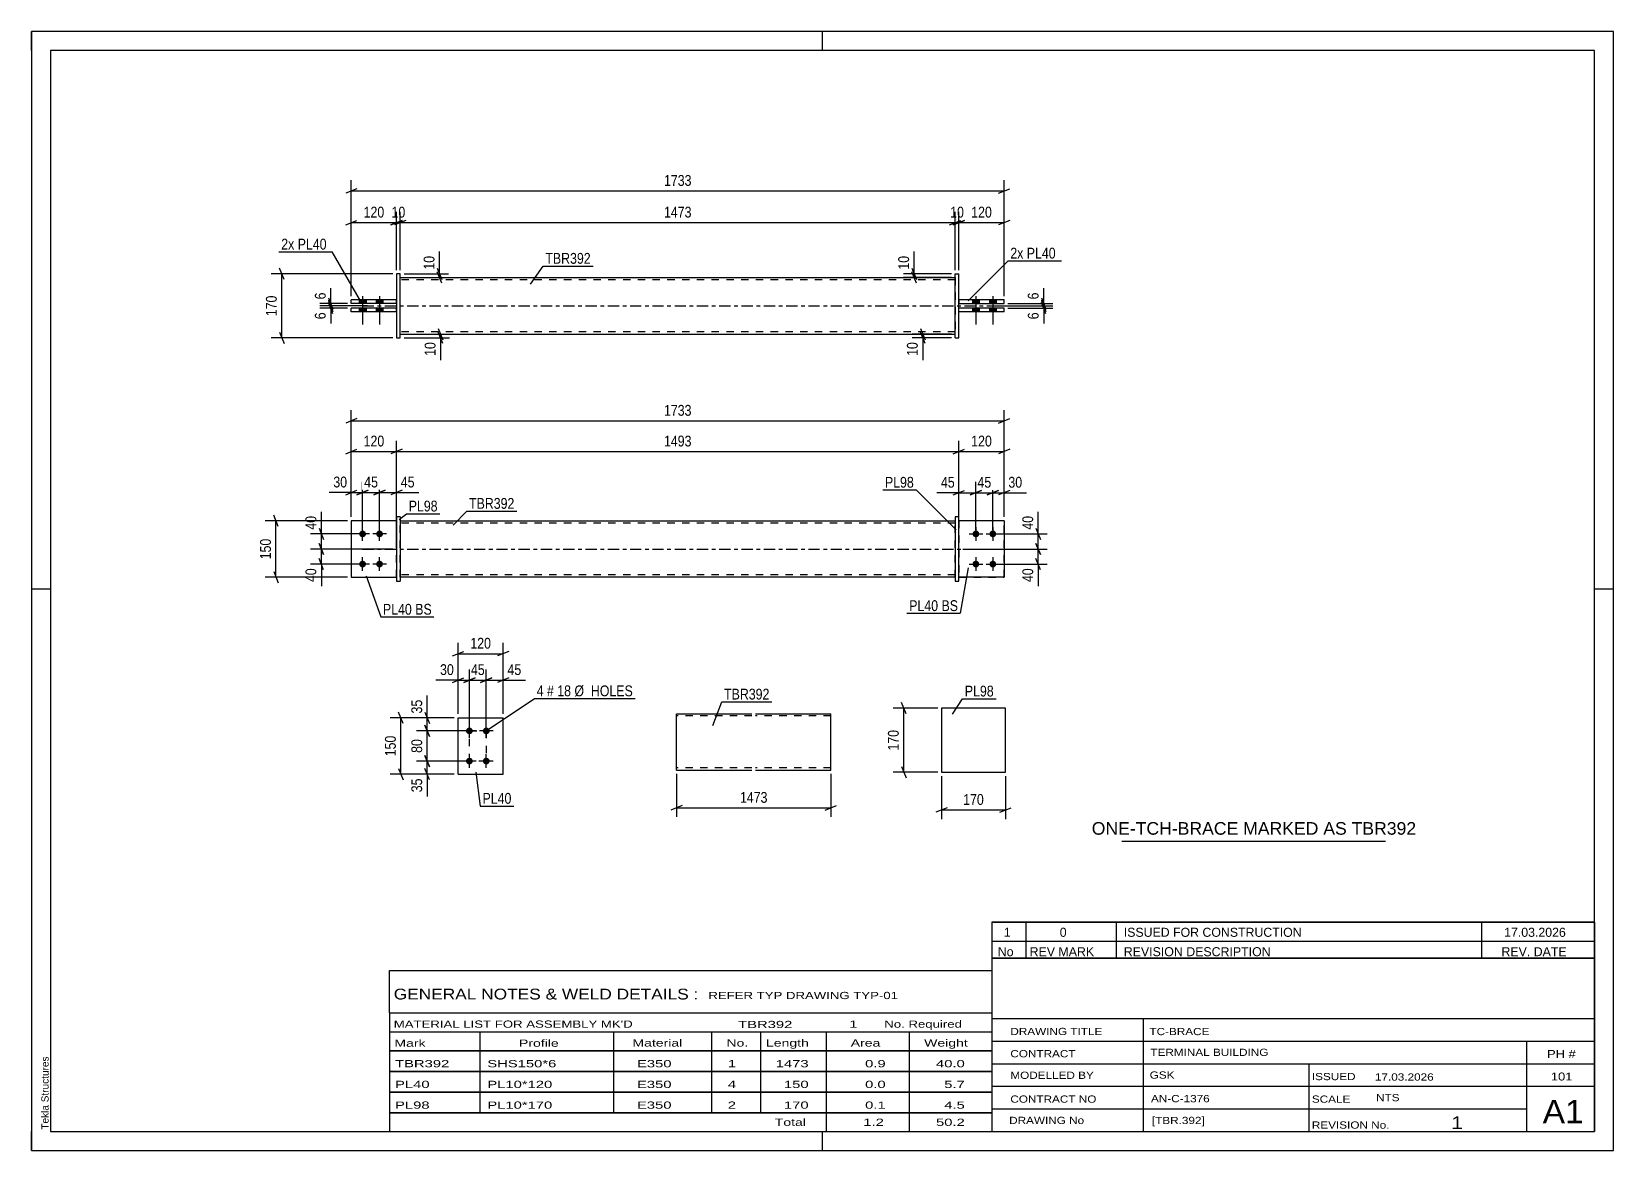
# Paper-space layout 'Layout1' of a CAD drawing. Header units: millimetres. Extents: x 0 to 420, y 0 to 297.
# The model-space entities are those that its viewports show. They can reach past a viewport. Long polylines and large blocks are cut down to what shows.
import ezdxf

# ---------------------------------------------------------------- set-up
doc = ezdxf.new("R2010")
doc.units = ezdxf.units.MM
doc.linetypes.add('DXK_LINE_DOT2', pattern=[3.9198, 1.9599, -1.9599])
doc.linetypes.add('DXK_LINE_DOT3', pattern=[5.9187, 2.979, -0.9799, 0.9799, -0.9799])
doc.layers.add('Viewport layer', color=7, linetype='Continuous', plot=False)
doc.styles.add('Arial', font='ARIAL.TTF', dxfattribs={"height": 0.2})
doc.styles.add('Arial Narrow', font='ARIALN.TTF', dxfattribs={"height": 0.2})

# ---------------------------------------------------------------- blocks, each defined once
blk = doc.blocks.new('Unknown-580569518-1163')
at = {"color": 5, "linetype": 'Continuous'}
for p, q in [((420, 297), (0, 297)), ((0, 297), (0, 0)), ((0, 292), (0, 297)), ((210, 292), (210, 297)), ((420, 0), (420, 297)), ((415, 292), (5, 292)), ((5, 292), (5, 5)), ((415, 5), (415, 292)), ((5, 149), (0, 149)), ((420, 149), (415, 149)), ((0, 0), (0, 5)), ((5, 5), (415, 5)), ((210, 0), (210, 5)), ((0, 0), (420, 0))]:
    blk.add_line(p, q, dxfattribs=at)
at = {"color": 174, "linetype": 'Continuous', "style": 'Arial'}
blk.add_text('Tekla Structures', height=1.9102, rotation=90, dxfattribs=at).set_placement((4.5, 5.5))
blk = doc.blocks.new('Part-580569518-1802 - 1792')
at = {"color": 7, "linetype": 'DXK_LINE_DOT2'}
for p, q in [((258.23, 167.15), (246.23, 167.15)), ((246.23, 167.15), (246.23, 152.15)), ((258.23, 152.15), (258.23, 167.15)), ((246.23, 152.15), (258.23, 152.15))]:
    blk.add_line(p, q, dxfattribs=at)
blk = doc.blocks.new('Part-580569518-1812 - 1792')
at = {"color": 2, "linetype": 'Continuous'}
for p, q in [((246.23, 168.15), (245.23, 168.15)), ((245.23, 168.15), (245.23, 151.15)), ((246.23, 151.15), (246.23, 168.15)), ((245.23, 151.15), (246.23, 151.15))]:
    blk.add_line(p, q, dxfattribs=at)
blk = doc.blocks.new('Bolt-580569518-1797 - 1792')
at = {"linetype": 'Continuous'}
for points in [[(87.89, 162.75, -1), (87.89, 164.55, -1)], [(92.39, 162.75, -1), (92.39, 164.55, -1)], [(87.89, 154.75, -1), (87.89, 156.55, -1)], [(92.39, 154.75, -1), (92.39, 156.55, -1)]]:
    blk.add_hatch(color=1, dxfattribs=at).paths.add_polyline_path(points)
at = {"color": 1, "linetype": 'Continuous'}
for p, q in [((87.89, 161.85), (87.89, 165.45)), ((92.39, 161.85), (92.39, 165.45)), ((89.69, 163.65), (86.09, 163.65)), ((94.19, 163.65), (90.59, 163.65)), ((89.69, 155.65), (86.09, 155.65)), ((87.89, 153.85), (87.89, 157.45)), ((94.19, 155.65), (90.59, 155.65)), ((92.39, 153.85), (92.39, 157.45))]:
    blk.add_line(p, q, dxfattribs=at)
blk = doc.blocks.new('Part-580569518-1807 - 1792')
at = {"color": 2, "linetype": 'Continuous'}
for p, q in [((258.23, 167.15), (246.23, 167.15)), ((258.23, 167.15), (258.23, 152.15)), ((258.23, 152.15), (246.23, 152.15))]:
    blk.add_line(p, q, dxfattribs=at)
at = {"color": 7, "linetype": 'DXK_LINE_DOT2'}
blk.add_line((246.23, 167.15), (246.23, 152.15), dxfattribs=at)
blk = doc.blocks.new('Part-580569518-1817 - 1792')
at = {"color": 7, "linetype": 'DXK_LINE_DOT2'}
for p, q in [((96.89, 167.15), (84.89, 167.15)), ((84.89, 167.15), (84.89, 152.15)), ((96.89, 152.15), (96.89, 167.15)), ((84.89, 152.15), (96.89, 152.15))]:
    blk.add_line(p, q, dxfattribs=at)
blk = doc.blocks.new('Part-580569518-1822 - 1792')
at = {"color": 2, "linetype": 'Continuous'}
for p, q in [((96.89, 167.15), (84.89, 167.15)), ((84.89, 167.15), (84.89, 152.15)), ((84.89, 152.15), (96.89, 152.15))]:
    blk.add_line(p, q, dxfattribs=at)
at = {"color": 7, "linetype": 'DXK_LINE_DOT2'}
blk.add_line((96.89, 152.15), (96.89, 167.15), dxfattribs=at)
blk = doc.blocks.new('Part-580569518-1827 - 1792')
at = {"color": 2, "linetype": 'Continuous'}
for p, q in [((97.89, 168.15), (96.89, 168.15)), ((96.89, 168.15), (96.89, 151.15)), ((97.89, 168.15), (97.89, 151.15)), ((96.89, 151.15), (97.89, 151.15))]:
    blk.add_line(p, q, dxfattribs=at)
blk = doc.blocks.new('Part-580569518-1832 - 1792')
at = {"color": 2, "linetype": 'Continuous'}
for p, q in [((97.89, 167.15), (245.23, 167.15)), ((245.23, 152.15), (97.89, 152.15))]:
    blk.add_line(p, q, dxfattribs=at)
at = {"color": 7, "linetype": 'DXK_LINE_DOT2'}
for p, q in [((97.89, 152.15), (97.89, 167.15)), ((245.23, 166.55), (97.89, 166.55)), ((245.23, 152.15), (245.23, 167.15)), ((245.23, 152.75), (97.89, 152.75))]:
    blk.add_line(p, q, dxfattribs=at)
at = {"color": 7, "linetype": 'DXK_LINE_DOT3'}
blk.add_line((87.89, 159.65), (255.23, 159.65), dxfattribs=at)
blk = doc.blocks.new('Bolt-580569518-1833 - 1792')
at = {"linetype": 'Continuous'}
for points in [[(250.73, 164.55, -1), (250.73, 162.75, -1)], [(255.23, 164.55, -1), (255.23, 162.75, -1)], [(250.73, 156.55, -1), (250.73, 154.75, -1)], [(255.23, 156.55, -1), (255.23, 154.75, -1)]]:
    blk.add_hatch(color=1, dxfattribs=at).paths.add_polyline_path(points)
at = {"color": 1, "linetype": 'Continuous'}
for p, q in [((250.73, 165.45), (250.73, 161.85)), ((255.23, 165.45), (255.23, 161.85)), ((248.93, 163.65), (252.53, 163.65)), ((253.43, 163.65), (257.03, 163.65)), ((248.93, 155.65), (252.53, 155.65)), ((250.73, 157.45), (250.73, 153.85)), ((253.43, 155.65), (257.03, 155.65)), ((255.23, 157.45), (255.23, 153.85))]:
    blk.add_line(p, q, dxfattribs=at)
blk = doc.blocks.new('Part-580569518-2102 - 2083')
at = {"color": 2, "linetype": 'Continuous'}
for p, q in [((97.89, 232.69), (96.89, 232.69)), ((96.89, 232.69), (96.89, 215.69)), ((97.89, 215.69), (97.89, 232.69)), ((96.89, 215.69), (97.89, 215.69))]:
    blk.add_line(p, q, dxfattribs=at)
blk = doc.blocks.new('Bolt-580569518-2095 - 2083')
at = {"linetype": 'Continuous'}
for points in [[(86.99, 224.79), (88.79, 224.79), (88.79, 225.79), (86.99, 225.79)], [(86.99, 224.79), (88.79, 224.79), (88.79, 225.79), (86.99, 225.79)], [(86.99, 222.59), (88.79, 222.59), (88.79, 223.59), (86.99, 223.59)], [(86.99, 222.59), (88.79, 222.59), (88.79, 223.59), (86.99, 223.59)], [(91.49, 224.79), (93.29, 224.79), (93.29, 225.79), (91.49, 225.79)], [(91.49, 224.79), (93.29, 224.79), (93.29, 225.79), (91.49, 225.79)], [(91.49, 222.59), (93.29, 222.59), (93.29, 223.59), (91.49, 223.59)], [(91.49, 222.59), (93.29, 222.59), (93.29, 223.59), (91.49, 223.59)]]:
    blk.add_hatch(color=1, dxfattribs=at).paths.add_polyline_path(points)
at = {"color": 1, "linetype": 'Continuous'}
for p, q in [((86.99, 225.79), (86.99, 224.79)), ((86.99, 225.79), (86.99, 224.79)), ((86.99, 223.59), (86.99, 222.59)), ((86.99, 223.59), (86.99, 222.59)), ((87.89, 226.79), (87.89, 219.29)), ((87.89, 226.79), (87.89, 219.29)), ((88.79, 225.79), (88.79, 224.79)), ((88.79, 225.79), (88.79, 224.79)), ((88.79, 223.59), (88.79, 222.59)), ((88.79, 223.59), (88.79, 222.59)), ((91.49, 225.79), (91.49, 224.79)), ((91.49, 225.79), (91.49, 224.79)), ((91.49, 223.59), (91.49, 222.59)), ((91.49, 223.59), (91.49, 222.59)), ((92.39, 226.79), (92.39, 219.29)), ((92.39, 226.79), (92.39, 219.29)), ((93.29, 225.79), (93.29, 224.79)), ((93.29, 225.79), (93.29, 224.79)), ((93.29, 223.59), (93.29, 222.59)), ((93.29, 223.59), (93.29, 222.59))]:
    blk.add_line(p, q, dxfattribs=at)
blk = doc.blocks.new('Bolt-580569518-2096 - 2083')
at = {"linetype": 'Continuous'}
for points in [[(251.63, 225.79), (249.83, 225.79), (249.83, 224.79), (251.63, 224.79)], [(251.63, 225.79), (249.83, 225.79), (249.83, 224.79), (251.63, 224.79)], [(251.63, 223.59), (249.83, 223.59), (249.83, 222.59), (251.63, 222.59)], [(251.63, 223.59), (249.83, 223.59), (249.83, 222.59), (251.63, 222.59)], [(256.13, 225.79), (254.33, 225.79), (254.33, 224.79), (256.13, 224.79)], [(256.13, 225.79), (254.33, 225.79), (254.33, 224.79), (256.13, 224.79)], [(256.13, 223.59), (254.33, 223.59), (254.33, 222.59), (256.13, 222.59)], [(256.13, 223.59), (254.33, 223.59), (254.33, 222.59), (256.13, 222.59)]]:
    blk.add_hatch(color=1, dxfattribs=at).paths.add_polyline_path(points)
at = {"color": 1, "linetype": 'Continuous'}
for p, q in [((249.83, 225.79), (249.83, 224.79)), ((249.83, 225.79), (249.83, 224.79)), ((249.83, 223.59), (249.83, 222.59)), ((249.83, 223.59), (249.83, 222.59)), ((250.73, 226.79), (250.73, 219.29)), ((250.73, 226.79), (250.73, 219.29)), ((251.63, 225.79), (251.63, 224.79)), ((251.63, 225.79), (251.63, 224.79)), ((251.63, 223.59), (251.63, 222.59)), ((251.63, 223.59), (251.63, 222.59)), ((254.33, 225.79), (254.33, 224.79)), ((254.33, 225.79), (254.33, 224.79)), ((254.33, 223.59), (254.33, 222.59)), ((254.33, 223.59), (254.33, 222.59)), ((255.23, 226.79), (255.23, 219.29)), ((255.23, 226.79), (255.23, 219.29)), ((256.13, 225.79), (256.13, 224.79)), ((256.13, 225.79), (256.13, 224.79)), ((256.13, 223.59), (256.13, 222.59)), ((256.13, 223.59), (256.13, 222.59))]:
    blk.add_line(p, q, dxfattribs=at)
blk = doc.blocks.new('Part-580569518-2101 - 2083')
at = {"color": 2, "linetype": 'Continuous'}
for p, q in [((97.89, 231.69), (245.23, 231.69)), ((97.89, 216.69), (245.23, 216.69))]:
    blk.add_line(p, q, dxfattribs=at)
at = {"color": 7, "linetype": 'DXK_LINE_DOT2'}
for p, q in [((97.89, 216.69), (97.89, 231.69)), ((245.23, 231.09), (97.89, 231.09)), ((245.23, 231.69), (245.23, 216.69)), ((245.23, 217.29), (97.89, 217.29))]:
    blk.add_line(p, q, dxfattribs=at)
at = {"color": 7, "linetype": 'DXK_LINE_DOT3'}
blk.add_line((87.89, 224.19), (255.23, 224.19), dxfattribs=at)
blk = doc.blocks.new('Part-580569518-2107 - 2083')
at = {"color": 2, "linetype": 'Continuous'}
for p, q in [((96.89, 223.59), (84.89, 223.59)), ((84.89, 222.59), (84.89, 223.59)), ((96.89, 222.59), (84.89, 222.59))]:
    blk.add_line(p, q, dxfattribs=at)
at = {"color": 7, "linetype": 'DXK_LINE_DOT2'}
blk.add_line((96.89, 222.59), (96.89, 223.59), dxfattribs=at)
blk = doc.blocks.new('Part-580569518-2112 - 2083')
at = {"color": 2, "linetype": 'Continuous'}
for p, q in [((96.89, 225.79), (84.89, 225.79)), ((84.89, 224.79), (84.89, 225.79)), ((96.89, 224.79), (84.89, 224.79))]:
    blk.add_line(p, q, dxfattribs=at)
at = {"color": 7, "linetype": 'DXK_LINE_DOT2'}
blk.add_line((96.89, 224.79), (96.89, 225.79), dxfattribs=at)
blk = doc.blocks.new('Part-580569518-2113 - 2083')
at = {"color": 2, "linetype": 'Continuous'}
for p, q in [((245.23, 215.69), (245.23, 232.69)), ((245.23, 232.69), (246.23, 232.69)), ((246.23, 215.69), (246.23, 232.69)), ((245.23, 215.69), (246.23, 215.69))]:
    blk.add_line(p, q, dxfattribs=at)
blk = doc.blocks.new('Part-580569518-2118 - 2083')
at = {"color": 2, "linetype": 'Continuous'}
for p, q in [((258.23, 223.59), (246.23, 223.59)), ((258.23, 222.59), (258.23, 223.59)), ((258.23, 222.59), (246.23, 222.59))]:
    blk.add_line(p, q, dxfattribs=at)
at = {"color": 7, "linetype": 'DXK_LINE_DOT2'}
blk.add_line((246.23, 222.59), (246.23, 223.59), dxfattribs=at)
blk = doc.blocks.new('Part-580569518-2123 - 2083')
at = {"color": 2, "linetype": 'Continuous'}
for p, q in [((258.23, 225.79), (246.23, 225.79)), ((246.23, 224.79), (258.23, 224.79)), ((258.23, 224.79), (258.23, 225.79))]:
    blk.add_line(p, q, dxfattribs=at)
at = {"color": 7, "linetype": 'DXK_LINE_DOT2'}
blk.add_line((246.23, 225.79), (246.23, 224.79), dxfattribs=at)
blk = doc.blocks.new('Bolt-580569518-1445 - 1411')
at = {"linetype": 'Continuous'}
for points in [[(116.23, 110.45, -1), (116.23, 112.25, -1)], [(120.73, 110.45, -1), (120.73, 112.25, -1)], [(116.23, 102.45, -1), (116.23, 104.25, -1)], [(120.73, 102.45, -1), (120.73, 104.25, -1)]]:
    blk.add_hatch(color=1, dxfattribs=at).paths.add_polyline_path(points)
at = {"color": 1, "linetype": 'Continuous'}
for p, q in [((118.03, 111.35), (114.43, 111.35)), ((116.23, 109.55), (116.23, 113.15)), ((122.53, 111.35), (118.93, 111.35)), ((120.73, 109.55), (120.73, 113.15)), ((116.23, 101.55), (116.23, 105.15)), ((120.73, 101.55), (120.73, 105.15)), ((118.03, 103.35), (114.43, 103.35)), ((122.53, 103.35), (118.93, 103.35))]:
    blk.add_line(p, q, dxfattribs=at)
blk = doc.blocks.new('Part-580569518-1460 - 1411')
at = {"color": 2, "linetype": 'Continuous'}
for p, q in [((113.23, 99.85), (113.23, 114.85)), ((113.23, 114.85), (125.23, 114.85)), ((125.23, 99.85), (125.23, 114.85)), ((113.23, 99.85), (125.23, 99.85))]:
    blk.add_line(p, q, dxfattribs=at)
blk = doc.blocks.new('Part-580569518-1391 - 1375')
at = {"color": 2, "linetype": 'Continuous'}
for p, q in [((258.59, 117.37), (241.59, 117.37)), ((241.59, 117.37), (241.59, 100.37)), ((258.59, 100.37), (258.59, 117.37)), ((241.59, 100.37), (258.59, 100.37))]:
    blk.add_line(p, q, dxfattribs=at)
blk = doc.blocks.new('Part-580569518-1275 - 1255')
at = {"color": 2, "linetype": 'Continuous'}
for p, q in [((171.25, 102.13), (171.25, 115.93)), ((171.25, 115.93), (191.25, 115.93)), ((192.25, 115.93), (212.25, 115.93)), ((212.25, 100.93), (212.25, 115.93)), ((171.25, 101.29), (171.25, 102.13)), ((171.25, 101.03), (171.25, 101.29)), ((171.25, 100.93), (171.25, 101.03)), ((171.25, 100.93), (191.25, 100.93)), ((192.25, 100.93), (212.25, 100.93))]:
    blk.add_line(p, q, dxfattribs=at)
at = {"color": 7, "linetype": 'DXK_LINE_DOT2'}
for p, q in [((191.25, 115.33), (171.25, 115.33)), ((212.25, 115.33), (192.25, 115.33)), ((171.25, 101.67), (171.25, 102.13)), ((171.25, 101.29), (171.25, 101.9)), ((171.25, 101.53), (171.25, 101.58)), ((171.25, 101.53), (171.25, 101.58)), ((191.25, 101.53), (171.25, 101.53)), ((212.25, 101.53), (192.25, 101.53)), ((212.25, 101.53), (212.25, 101.58))]:
    blk.add_line(p, q, dxfattribs=at)
blk = doc.blocks.new('Rectangle-580569518-1569 - 1411')
at = {"color": 1, "linetype": 'DXK_LINE_DOT2'}
blk.add_lwpolyline([(116.23, 111.35), (120.73, 111.35), (120.73, 103.35), (116.23, 103.35), (116.23, 111.35)], close=True, dxfattribs=at)
blk = doc.blocks.new('StraightDimension-580569518-1999 - 1792')
at = {"color": 7, "linetype": 'Continuous'}
for p, q in [((92.39, 164.65), (92.39, 177.5)), ((96.89, 168.15), (96.89, 177.5)), ((90.89, 174.05), (93.89, 175.25)), ((92.39, 174.65), (96.89, 174.65)), ((98.39, 175.25), (95.39, 174.05))]:
    blk.add_line(p, q, dxfattribs=at)
at = {"color": 0}
blk.add_wipeout([(102.27, 175.4), (102.27, 179.6), (97.42, 179.6), (97.42, 175.4)], dxfattribs=at)
at = {"color": 7, "linetype": 'Continuous'}
blk.add_line((96.89, 174.65), (102.8, 174.65), dxfattribs=at)
blk.add_line((96.89, 174.65), (102.8, 174.65), dxfattribs=at)
at = {"color": 3, "style": 'Arial Narrow'}
blk.add_text('45', height=2.863, dxfattribs=at).set_placement((98.02, 176))
blk = doc.blocks.new('StraightDimension-580569518-1881 - 1792')
at = {"color": 7, "linetype": 'Continuous'}
for p, q in [((86.39, 194.28), (83.39, 193.08)), ((84.89, 168.15), (84.89, 196.53)), ((84.89, 193.68), (258.23, 193.68)), ((256.73, 193.08), (259.73, 194.28)), ((258.23, 168.15), (258.23, 196.53))]:
    blk.add_line(p, q, dxfattribs=at)
at = {"color": 0}
blk.add_wipeout([(175.82, 194.43), (175.82, 198.63), (167.31, 198.63), (167.31, 194.43)], dxfattribs=at)
at = {"color": 3, "style": 'Arial Narrow'}
blk.add_text('1733', height=2.863, dxfattribs=at).set_placement((167.91, 195.03))
blk = doc.blocks.new('StraightDimension-580569518-1939 - 1792')
at = {"color": 7, "linetype": 'Continuous'}
for p, q in [((98.39, 186.13), (95.39, 184.93)), ((96.89, 160.65), (96.89, 188.38)), ((96.89, 185.53), (246.23, 185.53)), ((244.73, 184.93), (247.73, 186.13)), ((246.23, 168.15), (246.23, 188.38))]:
    blk.add_line(p, q, dxfattribs=at)
at = {"color": 0}
blk.add_wipeout([(175.82, 186.28), (175.82, 190.48), (167.31, 190.48), (167.31, 186.28)], dxfattribs=at)
at = {"color": 3, "style": 'Arial Narrow'}
blk.add_text('1493', height=2.863, dxfattribs=at).set_placement((167.91, 186.88))
blk = doc.blocks.new('StraightDimension-580569518-1920 - 1792')
at = {"color": 7, "linetype": 'Continuous'}
for p, q in [((244.73, 184.93), (247.73, 186.13)), ((246.23, 168.15), (246.23, 188.38)), ((246.23, 185.53), (258.23, 185.53)), ((259.73, 186.13), (256.73, 184.93)), ((258.23, 168.15), (258.23, 188.38))]:
    blk.add_line(p, q, dxfattribs=at)
at = {"color": 0}
blk.add_wipeout([(255.57, 186.28), (255.57, 190.48), (248.89, 190.48), (248.89, 186.28)], dxfattribs=at)
at = {"color": 3, "style": 'Arial Narrow'}
blk.add_text('120', height=2.863, dxfattribs=at).set_placement((249.49, 186.88))
blk = doc.blocks.new('StraightDimension-580569518-1835 - 1792')
at = {"color": 7, "linetype": 'Continuous'}
for p, q in [((255.23, 164.65), (255.23, 177.44)), ((258.23, 168.15), (258.23, 177.44)), ((253.73, 173.99), (256.73, 175.19)), ((255.23, 174.59), (258.23, 174.59)), ((259.73, 175.19), (256.73, 173.99))]:
    blk.add_line(p, q, dxfattribs=at)
at = {"color": 0}
blk.add_wipeout([(263.61, 175.34), (263.61, 179.54), (258.76, 179.54), (258.76, 175.34)], dxfattribs=at)
at = {"color": 7, "linetype": 'Continuous'}
blk.add_line((258.23, 174.59), (264.14, 174.59), dxfattribs=at)
blk.add_line((258.23, 174.59), (264.14, 174.59), dxfattribs=at)
at = {"color": 3, "style": 'Arial Narrow'}
blk.add_text('30', height=2.863, dxfattribs=at).set_placement((259.36, 175.94))
blk = doc.blocks.new('StraightDimension-580569518-2043 - 1792')
at = {"color": 7, "linetype": 'Continuous'}
for p, q in [((76.33, 165.15), (77.53, 162.15)), ((86.89, 163.65), (74.08, 163.65)), ((95.89, 159.65), (74.08, 159.65)), ((77.53, 158.15), (76.33, 161.15)), ((76.93, 159.65), (76.93, 163.65))]:
    blk.add_line(p, q, dxfattribs=at)
at = {"color": 0}
blk.add_wipeout([(76.18, 169.04), (71.98, 169.04), (71.98, 164.18), (76.18, 164.18)], dxfattribs=at)
at = {"color": 7, "linetype": 'Continuous'}
blk.add_line((76.93, 163.65), (76.93, 169.56), dxfattribs=at)
blk.add_line((76.93, 163.65), (76.93, 169.56), dxfattribs=at)
at = {"color": 3, "style": 'Arial Narrow'}
blk.add_text('40', height=2.863, rotation=90.0002, dxfattribs=at).set_placement((75.58, 164.78))
blk = doc.blocks.new('StraightDimension-580569518-1851 - 1792')
at = {"color": 7, "linetype": 'Continuous'}
for p, q in [((250.73, 164.65), (250.73, 177.44)), ((255.23, 164.65), (255.23, 177.44)), ((249.23, 173.99), (252.23, 175.19)), ((250.73, 174.59), (255.23, 174.59)), ((256.73, 175.19), (253.73, 173.99))]:
    blk.add_line(p, q, dxfattribs=at)
at = {"color": 0}
blk.add_wipeout([(255.41, 175.34), (255.41, 179.54), (250.55, 179.54), (250.55, 175.34)], dxfattribs=at)
at = {"color": 3, "style": 'Arial Narrow'}
blk.add_text('45', height=2.863, dxfattribs=at).set_placement((251.15, 175.94))
blk = doc.blocks.new('StraightDimension-580569518-1864 - 1792')
at = {"color": 7, "linetype": 'Continuous'}
for p, q in [((246.23, 168.15), (246.23, 177.44)), ((250.73, 164.65), (250.73, 177.44)), ((244.73, 173.99), (247.73, 175.19)), ((246.23, 174.59), (250.73, 174.59)), ((252.23, 175.19), (249.23, 173.99))]:
    blk.add_line(p, q, dxfattribs=at)
at = {"color": 0}
blk.add_wipeout([(245.71, 175.34), (245.71, 179.54), (240.85, 179.54), (240.85, 175.34)], dxfattribs=at)
at = {"color": 7, "linetype": 'Continuous'}
blk.add_line((246.23, 174.59), (240.33, 174.59), dxfattribs=at)
blk.add_line((246.23, 174.59), (240.33, 174.59), dxfattribs=at)
at = {"color": 3, "style": 'Arial Narrow'}
blk.add_text('45', height=2.863, dxfattribs=at).set_placement((241.45, 175.94))
blk = doc.blocks.new('StraightDimension-580569518-1901 - 1792')
at = {"color": 7, "linetype": 'Continuous'}
for p, q in [((247.23, 159.65), (269.68, 159.65)), ((266.68, 161.15), (267.88, 158.15)), ((267.28, 155.65), (267.28, 159.65)), ((256.23, 155.65), (269.68, 155.65)), ((267.88, 154.15), (266.68, 157.15))]:
    blk.add_line(p, q, dxfattribs=at)
at = {"color": 0}
blk.add_wipeout([(266.53, 155.13), (262.33, 155.13), (262.33, 150.27), (266.53, 150.27)], dxfattribs=at)
at = {"color": 7, "linetype": 'Continuous'}
blk.add_line((267.28, 155.65), (267.28, 149.75), dxfattribs=at)
blk.add_line((267.28, 155.65), (267.28, 149.75), dxfattribs=at)
at = {"color": 3, "style": 'Arial Narrow'}
blk.add_text('40', height=2.863, rotation=90.0002, dxfattribs=at).set_placement((265.93, 150.87))
blk = doc.blocks.new('StraightDimension-580569518-1910 - 1792')
at = {"color": 7, "linetype": 'Continuous'}
for p, q in [((266.68, 165.15), (267.88, 162.15)), ((247.23, 159.65), (269.68, 159.65)), ((256.23, 163.65), (269.68, 163.65)), ((267.88, 158.15), (266.68, 161.15)), ((267.28, 159.65), (267.28, 163.65))]:
    blk.add_line(p, q, dxfattribs=at)
at = {"color": 0}
blk.add_wipeout([(266.53, 169.04), (262.33, 169.04), (262.33, 164.18), (266.53, 164.18)], dxfattribs=at)
at = {"color": 7, "linetype": 'Continuous'}
blk.add_line((267.28, 163.65), (267.28, 169.56), dxfattribs=at)
blk.add_line((267.28, 163.65), (267.28, 169.56), dxfattribs=at)
at = {"color": 3, "style": 'Arial Narrow'}
blk.add_text('40', height=2.863, rotation=90.0002, dxfattribs=at).set_placement((265.93, 164.78))
blk = doc.blocks.new('StraightDimension-580569518-1954 - 1792')
at = {"color": 7, "linetype": 'Continuous'}
for p, q in [((83.39, 184.93), (86.39, 186.13)), ((84.89, 168.15), (84.89, 188.38)), ((84.89, 185.53), (96.89, 185.53)), ((98.39, 186.13), (95.39, 184.93)), ((96.89, 160.65), (96.89, 188.38))]:
    blk.add_line(p, q, dxfattribs=at)
at = {"color": 0}
blk.add_wipeout([(94.23, 186.28), (94.23, 190.48), (87.55, 190.48), (87.55, 186.28)], dxfattribs=at)
at = {"color": 3, "style": 'Arial Narrow'}
blk.add_text('120', height=2.863, dxfattribs=at).set_placement((88.15, 186.88))
blk = doc.blocks.new('StraightDimension-580569518-2034 - 1792')
at = {"color": 7, "linetype": 'Continuous'}
for p, q in [((95.89, 159.65), (74.08, 159.65)), ((76.33, 161.15), (77.53, 158.15)), ((76.93, 155.65), (76.93, 159.65)), ((86.89, 155.65), (74.08, 155.65)), ((77.53, 154.15), (76.33, 157.15))]:
    blk.add_line(p, q, dxfattribs=at)
at = {"color": 0}
blk.add_wipeout([(76.18, 155.13), (71.98, 155.13), (71.98, 150.27), (76.18, 150.27)], dxfattribs=at)
at = {"color": 7, "linetype": 'Continuous'}
blk.add_line((76.93, 155.65), (76.93, 149.75), dxfattribs=at)
blk.add_line((76.93, 155.65), (76.93, 149.75), dxfattribs=at)
at = {"color": 3, "style": 'Arial Narrow'}
blk.add_text('40', height=2.863, rotation=90.0002, dxfattribs=at).set_placement((75.58, 150.87))
blk = doc.blocks.new('StraightDimension-580569518-1970 - 1792')
at = {"color": 7, "linetype": 'Continuous'}
for p, q in [((84.89, 168.15), (84.89, 177.5)), ((87.89, 164.65), (87.89, 177.5)), ((83.39, 174.05), (86.39, 175.25)), ((84.89, 174.65), (87.89, 174.65)), ((89.39, 175.25), (86.39, 174.05))]:
    blk.add_line(p, q, dxfattribs=at)
at = {"color": 0}
blk.add_wipeout([(84.37, 175.4), (84.37, 179.6), (79.51, 179.6), (79.51, 175.4)], dxfattribs=at)
at = {"color": 7, "linetype": 'Continuous'}
blk.add_line((84.89, 174.65), (78.99, 174.65), dxfattribs=at)
blk.add_line((84.89, 174.65), (78.99, 174.65), dxfattribs=at)
at = {"color": 3, "style": 'Arial Narrow'}
blk.add_text('30', height=2.863, dxfattribs=at).set_placement((80.11, 176))
blk = doc.blocks.new('StraightDimension-580569518-1986 - 1792')
at = {"color": 7, "linetype": 'Continuous'}
for p, q in [((87.89, 164.65), (87.89, 177.5)), ((92.39, 164.65), (92.39, 177.5)), ((86.39, 174.05), (89.39, 175.25)), ((87.89, 174.65), (92.39, 174.65)), ((93.89, 175.25), (90.89, 174.05))]:
    blk.add_line(p, q, dxfattribs=at)
at = {"color": 0}
blk.add_wipeout([(92.57, 175.4), (92.57, 179.6), (87.71, 179.6), (87.71, 175.4)], dxfattribs=at)
at = {"color": 3, "style": 'Arial Narrow'}
blk.add_text('45', height=2.863, dxfattribs=at).set_placement((88.31, 176))
blk = doc.blocks.new('StraightDimension-580569518-3725 - 1792')
at = {"color": 7, "linetype": 'Continuous'}
for p, q in [((65.48, 165.65), (64.28, 168.65)), ((83.89, 167.15), (62.03, 167.15)), ((64.88, 152.15), (64.88, 167.15)), ((83.89, 152.15), (62.03, 152.15)), ((64.28, 153.65), (65.48, 150.65))]:
    blk.add_line(p, q, dxfattribs=at)
at = {"color": 0}
blk.add_wipeout([(64.13, 163), (59.93, 163), (59.93, 156.31), (64.13, 156.31)], dxfattribs=at)
at = {"color": 3, "style": 'Arial Narrow'}
blk.add_text('150', height=2.863, rotation=90.0002, dxfattribs=at).set_placement((63.53, 156.91))
blk = doc.blocks.new('StraightDimension-580569518-2159 - 2083')
at = {"color": 7, "linetype": 'Continuous'}
for p, q in [((245.23, 233.69), (245.23, 249.15)), ((246.23, 233.69), (246.23, 249.15)), ((243.73, 245.7), (246.73, 246.9)), ((247.73, 246.9), (244.73, 245.7)), ((245.23, 246.3), (246.23, 246.3))]:
    blk.add_line(p, q, dxfattribs=at)
at = {"color": 0}
blk.add_wipeout([(248.16, 247.05), (248.16, 251.25), (243.3, 251.25), (243.3, 247.05)], dxfattribs=at)
at = {"color": 3, "style": 'Arial Narrow'}
blk.add_text('10', height=2.863, dxfattribs=at).set_placement((243.9, 247.65))
blk = doc.blocks.new('StraightDimension-580569518-2240 - 2083')
at = {"color": 7, "linetype": 'Continuous'}
for p, q in [((253.98, 224.19), (271.13, 224.19)), ((259.23, 224.79), (271.13, 224.79)), ((268.13, 226.29), (269.33, 223.29)), ((269.33, 222.69), (268.13, 225.69)), ((268.73, 224.19), (268.73, 224.79))]:
    blk.add_line(p, q, dxfattribs=at)
at = {"color": 0}
blk.add_wipeout([(267.98, 228.34), (263.78, 228.34), (263.78, 225.31), (267.98, 225.31)], dxfattribs=at)
at = {"color": 7, "linetype": 'Continuous'}
blk.add_line((268.73, 224.79), (268.73, 228.87), dxfattribs=at)
blk.add_line((268.73, 224.79), (268.73, 228.87), dxfattribs=at)
at = {"color": 3, "style": 'Arial Narrow'}
blk.add_text('6', height=2.86, rotation=90.0002, dxfattribs=at).set_placement((267.38, 225.91))
blk = doc.blocks.new('StraightDimension-580569518-2179 - 2083')
at = {"color": 7, "linetype": 'Continuous'}
for p, q in [((96.89, 233.69), (96.89, 249.15)), ((97.89, 233.69), (97.89, 249.15)), ((95.39, 245.7), (98.39, 246.9)), ((99.39, 246.9), (96.39, 245.7)), ((96.89, 246.3), (97.89, 246.3))]:
    blk.add_line(p, q, dxfattribs=at)
at = {"color": 0}
blk.add_wipeout([(99.82, 247.05), (99.82, 251.25), (94.96, 251.25), (94.96, 247.05)], dxfattribs=at)
at = {"color": 3, "style": 'Arial Narrow'}
blk.add_text('10', height=2.863, dxfattribs=at).set_placement((95.56, 247.65))
blk = doc.blocks.new('StraightDimension-580569518-2189 - 2083')
at = {"color": 7, "linetype": 'Continuous'}
for p, q in [((84.89, 226.79), (84.89, 249.15)), ((96.89, 233.69), (96.89, 249.15)), ((83.39, 245.7), (86.39, 246.9)), ((84.89, 246.3), (96.89, 246.3)), ((98.39, 246.9), (95.39, 245.7))]:
    blk.add_line(p, q, dxfattribs=at)
at = {"color": 0}
blk.add_wipeout([(94.23, 247.05), (94.23, 251.25), (87.55, 251.25), (87.55, 247.05)], dxfattribs=at)
at = {"color": 3, "style": 'Arial Narrow'}
blk.add_text('120', height=2.863, dxfattribs=at).set_placement((88.15, 247.65))
blk = doc.blocks.new('StraightDimension-580569518-2125 - 2083')
at = {"color": 7, "linetype": 'Continuous'}
for p, q in [((244.23, 216.69), (233.78, 216.69)), ((244.23, 215.69), (233.78, 215.69)), ((236.03, 218.19), (237.23, 215.19)), ((237.23, 214.19), (236.03, 217.19)), ((236.63, 215.69), (236.63, 216.69))]:
    blk.add_line(p, q, dxfattribs=at)
at = {"color": 0}
blk.add_wipeout([(235.88, 215.16), (231.68, 215.16), (231.68, 210.31), (235.88, 210.31)], dxfattribs=at)
at = {"color": 7, "linetype": 'Continuous'}
blk.add_line((236.63, 215.69), (236.63, 209.78), dxfattribs=at)
blk.add_line((236.63, 215.69), (236.63, 209.78), dxfattribs=at)
at = {"color": 3, "style": 'Arial Narrow'}
blk.add_text('10', height=2.863, rotation=90.0002, dxfattribs=at).set_placement((235.28, 210.91))
blk = doc.blocks.new('StraightDimension-580569518-2199 - 2083')
at = {"color": 7, "linetype": 'Continuous'}
for p, q in [((246.23, 233.69), (246.23, 249.15)), ((258.23, 226.79), (258.23, 249.15)), ((244.73, 245.7), (247.73, 246.9)), ((246.23, 246.3), (258.23, 246.3)), ((259.73, 246.9), (256.73, 245.7))]:
    blk.add_line(p, q, dxfattribs=at)
at = {"color": 0}
blk.add_wipeout([(255.57, 247.05), (255.57, 251.25), (248.89, 251.25), (248.89, 247.05)], dxfattribs=at)
at = {"color": 3, "style": 'Arial Narrow'}
blk.add_text('120', height=2.863, dxfattribs=at).set_placement((249.49, 247.65))
blk = doc.blocks.new('StraightDimension-580569518-2135 - 2083')
at = {"color": 7, "linetype": 'Continuous'}
for p, q in [((244.23, 232.69), (231.48, 232.69)), ((244.23, 231.69), (231.48, 231.69)), ((233.73, 234.19), (234.93, 231.19)), ((234.93, 230.19), (233.73, 233.19)), ((234.33, 231.69), (234.33, 232.69))]:
    blk.add_line(p, q, dxfattribs=at)
at = {"color": 0}
blk.add_wipeout([(233.58, 238.07), (229.38, 238.07), (229.38, 233.21), (233.58, 233.21)], dxfattribs=at)
at = {"color": 7, "linetype": 'Continuous'}
blk.add_line((234.33, 232.69), (234.33, 238.59), dxfattribs=at)
blk.add_line((234.33, 232.69), (234.33, 238.59), dxfattribs=at)
at = {"color": 3, "style": 'Arial Narrow'}
blk.add_text('10', height=2.863, rotation=90.0002, dxfattribs=at).set_placement((232.98, 233.81))
blk = doc.blocks.new('StraightDimension-580569518-2148 - 2083')
at = {"color": 7, "linetype": 'Continuous'}
for p, q in [((84.89, 226.79), (84.89, 257.56)), ((258.23, 226.79), (258.23, 257.56)), ((86.39, 255.31), (83.39, 254.11)), ((84.89, 254.71), (258.23, 254.71)), ((256.73, 254.11), (259.73, 255.31))]:
    blk.add_line(p, q, dxfattribs=at)
at = {"color": 0}
blk.add_wipeout([(175.82, 255.46), (175.82, 259.66), (167.31, 259.66), (167.31, 255.46)], dxfattribs=at)
at = {"color": 3, "style": 'Arial Narrow'}
blk.add_text('1733', height=2.863, dxfattribs=at).set_placement((167.91, 256.06))
blk = doc.blocks.new('StraightDimension-580569518-2169 - 2083')
at = {"color": 7, "linetype": 'Continuous'}
for p, q in [((97.89, 233.69), (97.89, 249.15)), ((245.23, 233.69), (245.23, 249.15)), ((99.39, 246.9), (96.39, 245.7)), ((97.89, 246.3), (245.23, 246.3)), ((243.73, 245.7), (246.73, 246.9))]:
    blk.add_line(p, q, dxfattribs=at)
at = {"color": 0}
blk.add_wipeout([(175.82, 247.05), (175.82, 251.25), (167.31, 251.25), (167.31, 247.05)], dxfattribs=at)
at = {"color": 3, "style": 'Arial Narrow'}
blk.add_text('1473', height=2.863, dxfattribs=at).set_placement((167.91, 247.65))
blk = doc.blocks.new('StraightDimension-580569518-2210 - 2083')
at = {"color": 7, "linetype": 'Continuous'}
for p, q in [((98.89, 216.69), (110.99, 216.69)), ((98.89, 215.69), (110.99, 215.69)), ((107.99, 218.19), (109.19, 215.19)), ((109.19, 214.19), (107.99, 217.19)), ((108.59, 215.69), (108.59, 216.69))]:
    blk.add_line(p, q, dxfattribs=at)
at = {"color": 0}
blk.add_wipeout([(107.84, 215.16), (103.64, 215.16), (103.64, 210.31), (107.84, 210.31)], dxfattribs=at)
at = {"color": 7, "linetype": 'Continuous'}
blk.add_line((108.59, 215.69), (108.59, 209.78), dxfattribs=at)
blk.add_line((108.59, 215.69), (108.59, 209.78), dxfattribs=at)
at = {"color": 3, "style": 'Arial Narrow'}
blk.add_text('10', height=2.863, rotation=90.0002, dxfattribs=at).set_placement((107.24, 210.91))
blk = doc.blocks.new('StraightDimension-580569518-2220 - 2083')
at = {"color": 7, "linetype": 'Continuous'}
for p, q in [((98.89, 232.69), (110.72, 232.69)), ((98.89, 231.69), (110.72, 231.69)), ((107.72, 234.19), (108.92, 231.19)), ((108.92, 230.19), (107.72, 233.19)), ((108.32, 231.69), (108.32, 232.69))]:
    blk.add_line(p, q, dxfattribs=at)
at = {"color": 0}
blk.add_wipeout([(107.57, 238.07), (103.37, 238.07), (103.37, 233.21), (107.57, 233.21)], dxfattribs=at)
at = {"color": 7, "linetype": 'Continuous'}
blk.add_line((108.32, 232.69), (108.32, 238.59), dxfattribs=at)
blk.add_line((108.32, 232.69), (108.32, 238.59), dxfattribs=at)
at = {"color": 3, "style": 'Arial Narrow'}
blk.add_text('10', height=2.863, rotation=90.0002, dxfattribs=at).set_placement((106.97, 233.81))
blk = doc.blocks.new('StraightDimension-580569518-2231 - 2083')
at = {"color": 7, "linetype": 'Continuous'}
for p, q in [((253.98, 224.19), (271.13, 224.19)), ((259.23, 223.59), (271.13, 223.59)), ((268.13, 225.69), (269.33, 222.69)), ((269.33, 222.09), (268.13, 225.09)), ((268.73, 223.59), (268.73, 224.19))]:
    blk.add_line(p, q, dxfattribs=at)
at = {"color": 0}
blk.add_wipeout([(267.98, 223.06), (263.78, 223.06), (263.78, 220.03), (267.98, 220.03)], dxfattribs=at)
at = {"color": 7, "linetype": 'Continuous'}
blk.add_line((268.73, 223.59), (268.73, 219.51), dxfattribs=at)
blk.add_line((268.73, 223.59), (268.73, 219.51), dxfattribs=at)
at = {"color": 3, "style": 'Arial Narrow'}
blk.add_text('6', height=2.86, rotation=90.0002, dxfattribs=at).set_placement((267.38, 220.63))
blk = doc.blocks.new('StraightDimension-580569518-2249 - 2083')
at = {"color": 7, "linetype": 'Continuous'}
for p, q in [((95.89, 232.69), (63.58, 232.69)), ((67.03, 231.19), (65.83, 234.19)), ((66.43, 215.69), (66.43, 232.69)), ((95.89, 215.69), (63.58, 215.69)), ((65.83, 217.19), (67.03, 214.19))]:
    blk.add_line(p, q, dxfattribs=at)
at = {"color": 0}
blk.add_wipeout([(65.68, 227.53), (61.48, 227.53), (61.48, 220.85), (65.68, 220.85)], dxfattribs=at)
at = {"color": 3, "style": 'Arial Narrow'}
blk.add_text('170', height=2.863, rotation=90.0002, dxfattribs=at).set_placement((65.08, 221.45))
blk = doc.blocks.new('StraightDimension-580569518-2260 - 2083')
at = {"color": 7, "linetype": 'Continuous'}
for p, q in [((89.14, 224.19), (76.57, 224.19)), ((83.89, 223.59), (76.57, 223.59)), ((78.82, 225.69), (80.02, 222.69)), ((80.02, 222.09), (78.82, 225.09)), ((79.42, 223.59), (79.42, 224.19))]:
    blk.add_line(p, q, dxfattribs=at)
at = {"color": 0}
blk.add_wipeout([(78.67, 223.06), (74.47, 223.06), (74.47, 220.03), (78.67, 220.03)], dxfattribs=at)
at = {"color": 7, "linetype": 'Continuous'}
blk.add_line((79.42, 223.59), (79.42, 219.51), dxfattribs=at)
blk.add_line((79.42, 223.59), (79.42, 219.51), dxfattribs=at)
at = {"color": 3, "style": 'Arial Narrow'}
blk.add_text('6', height=2.86, rotation=90.0002, dxfattribs=at).set_placement((78.07, 220.63))
blk = doc.blocks.new('StraightDimension-580569518-2270 - 2083')
at = {"color": 7, "linetype": 'Continuous'}
for p, q in [((83.89, 224.79), (76.57, 224.79)), ((89.14, 224.19), (76.57, 224.19)), ((78.82, 226.29), (80.02, 223.29)), ((80.02, 222.69), (78.82, 225.69)), ((79.42, 224.19), (79.42, 224.79))]:
    blk.add_line(p, q, dxfattribs=at)
at = {"color": 0}
blk.add_wipeout([(78.67, 228.34), (74.47, 228.34), (74.47, 225.31), (78.67, 225.31)], dxfattribs=at)
at = {"color": 7, "linetype": 'Continuous'}
blk.add_line((79.42, 224.79), (79.42, 228.87), dxfattribs=at)
blk.add_line((79.42, 224.79), (79.42, 228.87), dxfattribs=at)
at = {"color": 3, "style": 'Arial Narrow'}
blk.add_text('6', height=2.86, rotation=90.0002, dxfattribs=at).set_placement((78.07, 225.91))
blk = doc.blocks.new('StraightDimension-580569518-1556 - 1411')
at = {"color": 7, "linetype": 'Continuous'}
for p, q in [((112.23, 114.85), (102.19, 114.85)), ((104.44, 116.35), (105.64, 113.35)), ((105.04, 111.35), (105.04, 114.85)), ((115.23, 111.35), (102.19, 111.35)), ((105.64, 109.85), (104.44, 112.85))]:
    blk.add_line(p, q, dxfattribs=at)
at = {"color": 0}
blk.add_wipeout([(104.29, 120.23), (100.09, 120.23), (100.09, 115.38), (104.29, 115.38)], dxfattribs=at)
at = {"color": 7, "linetype": 'Continuous'}
blk.add_line((105.04, 114.85), (105.04, 120.76), dxfattribs=at)
blk.add_line((105.04, 114.85), (105.04, 120.76), dxfattribs=at)
at = {"color": 3, "style": 'Arial Narrow'}
blk.add_text('35', height=2.863, rotation=90.0002, dxfattribs=at).set_placement((103.69, 115.98))
blk = doc.blocks.new('StraightDimension-580569518-1492 - 1411')
at = {"color": 7, "linetype": 'Continuous'}
for p, q in [((116.23, 112.35), (116.23, 127.7)), ((120.73, 112.35), (120.73, 127.7)), ((114.73, 124.25), (117.73, 125.45)), ((116.23, 124.85), (120.73, 124.85)), ((122.23, 125.45), (119.23, 124.25))]:
    blk.add_line(p, q, dxfattribs=at)
at = {"color": 0}
blk.add_wipeout([(120.91, 125.6), (120.91, 129.8), (116.05, 129.8), (116.05, 125.6)], dxfattribs=at)
at = {"color": 3, "style": 'Arial Narrow'}
blk.add_text('45', height=2.863, dxfattribs=at).set_placement((116.65, 126.2))
blk = doc.blocks.new('StraightDimension-580569518-1462 - 1411')
at = {"color": 7, "linetype": 'Continuous'}
for p, q in [((113.23, 115.85), (113.23, 134.7)), ((125.23, 115.85), (125.23, 134.7)), ((111.73, 131.25), (114.73, 132.45)), ((113.23, 131.85), (125.23, 131.85)), ((126.73, 132.45), (123.73, 131.25))]:
    blk.add_line(p, q, dxfattribs=at)
at = {"color": 0}
blk.add_wipeout([(122.57, 132.6), (122.57, 136.8), (115.89, 136.8), (115.89, 132.6)], dxfattribs=at)
at = {"color": 3, "style": 'Arial Narrow'}
blk.add_text('120', height=2.863, dxfattribs=at).set_placement((116.49, 133.2))
blk = doc.blocks.new('StraightDimension-580569518-1479 - 1411')
at = {"color": 7, "linetype": 'Continuous'}
for p, q in [((120.73, 112.35), (120.73, 127.7)), ((125.23, 115.85), (125.23, 127.7)), ((119.23, 124.25), (122.23, 125.45)), ((120.73, 124.85), (125.23, 124.85)), ((126.73, 125.45), (123.73, 124.25))]:
    blk.add_line(p, q, dxfattribs=at)
at = {"color": 0}
blk.add_wipeout([(130.61, 125.6), (130.61, 129.8), (125.75, 129.8), (125.75, 125.6)], dxfattribs=at)
at = {"color": 7, "linetype": 'Continuous'}
blk.add_line((125.23, 124.85), (131.13, 124.85), dxfattribs=at)
blk.add_line((125.23, 124.85), (131.13, 124.85), dxfattribs=at)
at = {"color": 3, "style": 'Arial Narrow'}
blk.add_text('45', height=2.863, dxfattribs=at).set_placement((126.35, 126.2))
blk = doc.blocks.new('StraightDimension-580569518-1502 - 1411')
at = {"color": 7, "linetype": 'Continuous'}
for p, q in [((113.23, 115.85), (113.23, 127.7)), ((116.23, 112.35), (116.23, 127.7)), ((111.73, 124.25), (114.73, 125.45)), ((113.23, 124.85), (116.23, 124.85)), ((117.73, 125.45), (114.73, 124.25))]:
    blk.add_line(p, q, dxfattribs=at)
at = {"color": 0}
blk.add_wipeout([(112.7, 125.6), (112.7, 129.8), (107.85, 129.8), (107.85, 125.6)], dxfattribs=at)
at = {"color": 7, "linetype": 'Continuous'}
blk.add_line((113.23, 124.85), (107.32, 124.85), dxfattribs=at)
blk.add_line((113.23, 124.85), (107.32, 124.85), dxfattribs=at)
at = {"color": 3, "style": 'Arial Narrow'}
blk.add_text('30', height=2.863, dxfattribs=at).set_placement((108.45, 126.2))
blk = doc.blocks.new('StraightDimension-580569518-1516 - 1411')
at = {"color": 7, "linetype": 'Continuous'}
for p, q in [((112.23, 114.85), (95.19, 114.85)), ((98.64, 113.35), (97.44, 116.35)), ((98.04, 99.85), (98.04, 114.85)), ((97.44, 101.35), (98.64, 98.35)), ((112.23, 99.85), (95.19, 99.85))]:
    blk.add_line(p, q, dxfattribs=at)
at = {"color": 0}
blk.add_wipeout([(97.29, 110.69), (93.09, 110.69), (93.09, 104.01), (97.29, 104.01)], dxfattribs=at)
at = {"color": 3, "style": 'Arial Narrow'}
blk.add_text('150', height=2.863, rotation=90.0002, dxfattribs=at).set_placement((96.69, 104.61))
blk = doc.blocks.new('StraightDimension-580569518-1533 - 1411')
at = {"color": 7, "linetype": 'Continuous'}
for p, q in [((115.23, 103.35), (102.19, 103.35)), ((104.44, 104.85), (105.64, 101.85)), ((105.64, 98.35), (104.44, 101.35)), ((105.04, 99.85), (105.04, 103.35)), ((112.23, 99.85), (102.19, 99.85))]:
    blk.add_line(p, q, dxfattribs=at)
at = {"color": 0}
blk.add_wipeout([(104.29, 99.33), (100.09, 99.33), (100.09, 94.47), (104.29, 94.47)], dxfattribs=at)
at = {"color": 7, "linetype": 'Continuous'}
blk.add_line((105.04, 99.85), (105.04, 93.95), dxfattribs=at)
blk.add_line((105.04, 99.85), (105.04, 93.95), dxfattribs=at)
at = {"color": 3, "style": 'Arial Narrow'}
blk.add_text('35', height=2.863, rotation=90.0002, dxfattribs=at).set_placement((103.69, 95.07))
blk = doc.blocks.new('StraightDimension-580569518-1546 - 1411')
at = {"color": 7, "linetype": 'Continuous'}
for p, q in [((115.23, 111.35), (102.19, 111.35)), ((104.44, 112.85), (105.64, 109.85)), ((105.04, 103.35), (105.04, 111.35)), ((115.23, 103.35), (102.19, 103.35)), ((105.64, 101.85), (104.44, 104.85))]:
    blk.add_line(p, q, dxfattribs=at)
at = {"color": 0}
blk.add_wipeout([(104.29, 109.78), (100.09, 109.78), (100.09, 104.92), (104.29, 104.92)], dxfattribs=at)
at = {"color": 3, "style": 'Arial Narrow'}
blk.add_text('80', height=2.863, rotation=90.0002, dxfattribs=at).set_placement((103.69, 105.52))
blk = doc.blocks.new('StraightDimension-580569518-1403 - 1375')
at = {"color": 7, "linetype": 'Continuous'}
for p, q in [((241.59, 99.37), (241.59, 87.97)), ((258.59, 99.37), (258.59, 87.97)), ((243.09, 90.97), (240.09, 89.77)), ((241.59, 90.37), (258.59, 90.37)), ((257.09, 89.77), (260.09, 90.97))]:
    blk.add_line(p, q, dxfattribs=at)
at = {"color": 0}
blk.add_wipeout([(253.43, 91.12), (253.43, 95.32), (246.75, 95.32), (246.75, 91.12)], dxfattribs=at)
at = {"color": 3, "style": 'Arial Narrow'}
blk.add_text('170', height=2.863, dxfattribs=at).set_placement((247.35, 91.72))
blk = doc.blocks.new('StraightDimension-580569518-1393 - 1375')
at = {"color": 7, "linetype": 'Continuous'}
for p, q in [((232.19, 115.87), (230.99, 118.87)), ((240.59, 117.37), (228.74, 117.37)), ((231.59, 100.37), (231.59, 117.37)), ((230.99, 101.87), (232.19, 98.87)), ((240.59, 100.37), (228.74, 100.37))]:
    blk.add_line(p, q, dxfattribs=at)
at = {"color": 0}
blk.add_wipeout([(230.84, 112.22), (226.64, 112.22), (226.64, 105.53), (230.84, 105.53)], dxfattribs=at)
at = {"color": 3, "style": 'Arial Narrow'}
blk.add_text('170', height=2.863, rotation=90.0002, dxfattribs=at).set_placement((230.24, 106.13))
blk = doc.blocks.new('StraightDimension-580569518-1354 - 1255')
at = {"color": 7, "linetype": 'Continuous'}
for p, q in [((171.25, 99.93), (171.25, 88.53)), ((212.25, 99.93), (212.25, 88.53)), ((172.75, 91.53), (169.75, 90.33)), ((171.25, 90.93), (212.25, 90.93)), ((210.75, 90.33), (213.75, 91.53))]:
    blk.add_line(p, q, dxfattribs=at)
at = {"color": 0}
blk.add_wipeout([(196, 91.68), (196, 95.88), (187.49, 95.88), (187.49, 91.68)], dxfattribs=at)
at = {"color": 3, "style": 'Arial Narrow'}
blk.add_text('1473', height=2.863, dxfattribs=at).set_placement((188.09, 92.28))
blk = doc.blocks.new('Unknown-580569518-4411')
at = {"color": 7, "linetype": 'Continuous'}
for p, q in [((255, 51.05), (255, 5)), ((255, 51.05), (415, 51.05)), ((415, 51), (415, 5)), ((255, 35), (415, 35)), ((295.14, 35), (295.14, 5)), ((255, 29), (415, 29)), ((397, 5.05), (397, 29.05)), ((255, 23), (415, 23)), ((339.14, 23), (339.14, 5)), ((255, 17), (415, 17)), ((255, 11), (397, 11)), ((255, 5), (415, 5))]:
    blk.add_line(p, q, dxfattribs=at)
at = {"color": 7, "style": 'Arial Narrow'}
for s, height, width, p in [('DRAWING TITLE', 1.9089, 1.425378, (259.88, 30.61)), ('TC-BRACE', 1.909, 1.425378, (296.81, 30.59)), ('CONTRACT', 1.909, 1.425378, (259.88, 24.71)), ('TERMINAL BUILDING', 1.9089, 1.425378, (297.06, 25.07)), ('MODELLED BY', 1.9089, 1.425378, (259.88, 18.98)), ('GSK', 1.909, 1.425378, (296.88, 19.04)), ('ISSUED', 1.909, 1.425378, (339.94, 18.64)), ('17.03.2026', 1.909, 1.425378, (356.69, 18.52)), ('CONTRACT NO', 1.9089, 1.425378, (259.88, 12.66)), ('AN-C-1376', 1.909, 1.425378, (297.23, 12.78)), ('SCALE', 1.909, 1.425378, (339.94, 12.65)), ('A1', 6.204, 1.25, (401.24, 7.2)), ('DRAWING No', 1.909, 1.425378, (259.56, 7)), ('[TBR.392]', 1.909, 1.425378, (297.46, 6.99)), ('1', 3.34, 1.5, (376.91, 5.68)), ('REVISION No.', 1.9089, 1.425378, (339.94, 5.77))]:
    blk.add_text(s, height=height, dxfattribs=dict(at, width=width)).set_placement(p)
at = {"color": 7, "linetype": 'Continuous', "style": 'Arial Narrow'}
for s, height, width, p in [('PH #', 2.1, 1.42538, (402.4, 24.55)), ('101', 2.1, 1.42538, (403.41, 18.55)), ('NTS', 1.909, 1.425378, (357, 13.05))]:
    blk.add_text(s, height=height, dxfattribs=dict(at, width=width)).set_placement(p)
blk = doc.blocks.new('Unknown-580569518-4412')
at = {"color": 7, "linetype": 'Continuous'}
for p, q in [((255, 60.55), (415, 60.55)), ((415, 60.55), (255, 60.55)), ((255, 60.55), (255, 55.55)), ((264, 60.55), (264, 55.55)), ((288, 60.55), (288, 55.55)), ((385, 60.55), (385, 55.55)), ((415, 60.55), (415, 55.55)), ((255, 55.55), (415, 55.55)), ((255, 55.55), (255, 51.05)), ((255, 55.55), (415, 55.55)), ((264, 55.55), (264, 51.05)), ((288, 55.55), (288, 51.05)), ((385, 55.55), (385, 51.05)), ((415, 55.55), (415, 51.05)), ((415, 51.05), (255, 51.05))]:
    blk.add_line(p, q, dxfattribs=at)
at = {"color": 7, "linetype": 'Continuous', "style": 'Arial Narrow'}
for s, height, width, p in [('1', 2.39, 1.196471, (258.16, 56.7)), ('0', 2.39, 1.196471, (273, 56.7)), ('ISSUED FOR CONSTRUCTION', 2.3861, 1.196471, (290, 56.7)), ('17.03.2026', 2.386, 1.196471, (391, 56.7)), ('No', 2.386, 1.2, (256.54, 51.55)), ('REV MARK', 2.386, 1.2, (265, 51.55)), ('REVISION DESCRIPTION', 2.3861, 1.2, (290, 51.55)), ('REV. DATE', 2.386, 1.2, (390.28, 51.55))]:
    blk.add_text(s, height=height, dxfattribs=dict(at, width=width)).set_placement(p)
blk = doc.blocks.new('Unknown-580569518-4413')
at = {"color": 7, "linetype": 'Continuous'}
for p, q in [((95, 47.75), (255, 47.75)), ((95, 36.5), (95, 47.75)), ((255, 47.75), (255, 36.5)), ((95, 36.5), (255, 36.5)), ((95, 36.5), (95, 31.5)), ((255, 36.5), (255, 31.5)), ((95, 31.5), (255, 31.5)), ((95, 31.5), (95, 26.5)), ((119, 31.5), (119, 26.5)), ((154.5, 31.5), (154.5, 26.5)), ((180.5, 31.5), (180.5, 26.5)), ((193.5, 31.5), (193.5, 26.5)), ((211, 31.5), (211, 26.5)), ((233, 31.5), (233, 26.5)), ((255, 31.5), (255, 26.5)), ((95, 26.5), (255, 26.5)), ((95, 26.45), (95, 21.05)), ((95, 26.45), (255, 26.45)), ((119, 26.5), (119, 21)), ((154.5, 26.5), (154.5, 21)), ((180.5, 26.5), (180.5, 21)), ((193.5, 26.5), (193.5, 21)), ((211, 26.5), (211, 21)), ((233, 26.5), (233, 21)), ((255, 26.45), (255, 21.05)), ((95, 21.05), (255, 21.05)), ((119, 21), (119, 15.5)), ((154.5, 21), (154.5, 15.5)), ((180.5, 21), (180.5, 15.5)), ((193.5, 21), (193.5, 15.5)), ((211, 21), (211, 15.5)), ((233, 21), (233, 15.5)), ((95, 20.95), (95, 15.55)), ((95, 20.95), (255, 20.95)), ((255, 20.95), (255, 15.55)), ((95, 15.55), (255, 15.55)), ((95, 15.45), (95, 10.05)), ((95, 15.45), (255, 15.45)), ((119, 15.5), (119, 10)), ((154.5, 15.5), (154.5, 10)), ((180.5, 15.5), (180.5, 10)), ((193.5, 15.5), (193.5, 10)), ((211, 15.5), (211, 10)), ((233, 15.5), (233, 10)), ((255, 15.45), (255, 10.05)), ((95, 10.05), (255, 10.05)), ((95, 10), (255, 10)), ((95, 10), (95, 5)), ((211, 10), (211, 5)), ((233, 10), (233, 5)), ((255, 10), (255, 5)), ((95, 5), (255, 5))]:
    blk.add_line(p, q, dxfattribs=at)
at = {"color": 7, "style": 'Arial Narrow'}
for s, height, width, p in [('GENERAL NOTES & WELD DETAILS :', 2.8633, 1.4, (96.15, 40.06)), ('REFER TYP DRAWING TYP-01', 1.9089, 1.6, (179.7, 40.16)), ("MATERIAL LIST FOR ASSEMBLY MK'D", 1.9089, 1.6, (96.15, 32.56)), ('TBR392', 1.909, 1.794707, (187.59, 32.47)), ('1', 1.91, 1.794707, (217.08, 32.56)), ('No. Required', 1.9089, 1.6, (226.41, 32.56)), ('Mark', 1.909, 1.7, (96.34, 27.5)), ('Profile', 1.909, 1.7, (129.41, 27.5)), ('Material', 1.909, 1.7, (159.54, 27.56)), ('No.', 1.909, 1.7, (184.5, 27.56)), ('Length', 1.909, 1.7, (195, 27.56)), ('Area', 1.909, 1.7, (217.5, 27.56)), ('Weight', 1.909, 1.7, (237, 27.56))]:
    blk.add_text(s, height=height, dxfattribs=dict(at, width=width)).set_placement(p)
at = {"color": 7, "linetype": 'Continuous', "style": 'Arial Narrow'}
for s, height, width, p in [('TBR392', 1.909, 1.794707, (96.5, 22.06)), ('SHS150*6', 1.909, 1.794707, (121, 22.06)), ('E350', 1.909, 1.794707, (160.74, 22.06)), ('1', 1.91, 1.794707, (184.86, 22.06)), ('1473', 1.909, 1.794707, (197.58, 22.06)), ('0.9', 1.909, 1.794707, (221.32, 22.06)), ('40.0', 1.909, 1.794707, (240.14, 22.06)), ('PL40', 1.909, 1.794707, (96.5, 16.56)), ('PL10*120', 1.909, 1.794707, (121, 16.56)), ('E350', 1.909, 1.794707, (160.74, 16.56)), ('4', 1.91, 1.794707, (184.86, 16.56)), ('150', 1.909, 1.794707, (199.77, 16.56)), ('0.0', 1.909, 1.794707, (221.32, 16.56)), ('5.7', 1.909, 1.794707, (242.33, 16.56)), ('PL98', 1.909, 1.794707, (96.5, 11.06)), ('PL10*170', 1.909, 1.794707, (121, 11.06)), ('E350', 1.909, 1.794707, (160.74, 11.06)), ('2', 1.91, 1.794707, (184.86, 11.06)), ('170', 1.909, 1.794707, (199.77, 11.06)), ('0.1', 1.909, 1.794707, (221.32, 11.06)), ('4.5', 1.909, 1.794707, (242.33, 11.06)), ('Total', 1.909, 1.7, (197.33, 6.5)), ('1.2', 1.909, 1.794707, (220.83, 6.5)), ('50.2', 1.909, 1.794707, (240.14, 6.5))]:
    blk.add_text(s, height=height, dxfattribs=dict(at, width=width)).set_placement(p)
blk = doc.blocks.new('Unknown-580569518-4414')
at = {"color": 7, "linetype": 'Continuous'}
blk.add_line((289.5, 82.05), (359.5, 82.05), dxfattribs=at)
at = {"color": 7, "style": 'Arial'}
blk.add_text('ONE-TCH-BRACE MARKED AS TBR392', height=3.3428, dxfattribs=at).set_placement((281.49, 83.8))
blk = doc.blocks.new('Mark-580569518-1808 - 1792')
at = {"color": 0}
blk.add_wipeout([(234.25, 175.93), (234.25, 178.93), (226.58, 178.93), (226.58, 175.93)], dxfattribs=at)
blk.add_wipeout([(234.25, 175.93), (234.25, 178.93), (226.58, 178.93), (226.58, 175.93)], dxfattribs=at)
at = {"color": 30, "linetype": 'Continuous'}
for p in [(225.98, 175.33), (245.46, 164.72)]:
    blk.add_line(p, (234.85, 175.33), dxfattribs=at)
at = {"color": 3, "style": 'Arial Narrow'}
blk.add_text('PL98', height=2.863, dxfattribs=at).set_placement((226.58, 175.93))
blk = doc.blocks.new('Mark-580569518-1823 - 1792')
at = {"color": 0}
blk.add_wipeout([(107.81, 169.62), (107.81, 172.62), (100.13, 172.62), (100.13, 169.62)], dxfattribs=at)
blk.add_wipeout([(107.81, 169.62), (107.81, 172.62), (100.13, 172.62), (100.13, 169.62)], dxfattribs=at)
at = {"color": 30, "linetype": 'Continuous'}
for p, q in [((97.59, 167.46), (99.53, 169.02)), ((99.53, 169.02), (108.41, 169.02))]:
    blk.add_line(p, q, dxfattribs=at)
at = {"color": 3, "style": 'Arial Narrow'}
blk.add_text('PL98', height=2.863, dxfattribs=at).set_placement((100.13, 169.62))
blk = doc.blocks.new('Mark-580569518-1828 - 1792')
at = {"color": 0}
blk.add_wipeout([(128.21, 170.33), (128.21, 173.33), (116.15, 173.33), (116.15, 170.33)], dxfattribs=at)
blk.add_wipeout([(128.21, 170.33), (128.21, 173.33), (116.15, 173.33), (116.15, 170.33)], dxfattribs=at)
at = {"color": 30, "linetype": 'Continuous'}
for p, q in [((111.94, 165.99), (115.55, 169.73)), ((115.55, 169.73), (128.81, 169.73))]:
    blk.add_line(p, q, dxfattribs=at)
at = {"color": 3, "style": 'Arial Narrow'}
blk.add_text('TBR392', height=2.863, dxfattribs=at).set_placement((116.15, 170.33))
blk = doc.blocks.new('MarkSet-580569518-2068 - 1792')
at = {"color": 0}
blk.add_wipeout([(100.96, 142.22), (100.96, 145.22), (93.28, 145.22), (93.28, 142.22)], dxfattribs=at)
blk.add_wipeout([(100.96, 142.22), (100.96, 145.22), (93.28, 145.22), (93.28, 142.22)], dxfattribs=at)
at = {"color": 30, "linetype": 'Continuous'}
blk.add_line((88.79, 152.55), (92.68, 141.62), dxfattribs=at)
at = {"color": 0}
blk.add_wipeout([(106.24, 142.22), (106.24, 145.22), (101.86, 145.22), (101.86, 142.22)], dxfattribs=at)
blk.add_wipeout([(106.24, 142.22), (106.24, 145.22), (101.86, 145.22), (101.86, 142.22)], dxfattribs=at)
at = {"color": 30, "linetype": 'Continuous'}
blk.add_line((92.68, 141.62), (106.84, 141.62), dxfattribs=at)
at = {"color": 3, "style": 'Arial Narrow'}
for s, p in [('PL40', (93.28, 142.22)), ('BS', (101.86, 142.22))]:
    blk.add_text(s, height=2.863, dxfattribs=at).set_placement(p)
blk = doc.blocks.new('MarkSet-580569518-2074 - 1792')
at = {"color": 0}
blk.add_wipeout([(240.71, 143.18), (240.71, 146.18), (233.03, 146.18), (233.03, 143.18)], dxfattribs=at)
blk.add_wipeout([(240.71, 143.18), (240.71, 146.18), (233.03, 146.18), (233.03, 143.18)], dxfattribs=at)
blk.add_wipeout([(245.99, 143.18), (245.99, 146.18), (241.61, 146.18), (241.61, 143.18)], dxfattribs=at)
blk.add_wipeout([(245.99, 143.18), (245.99, 146.18), (241.61, 146.18), (241.61, 143.18)], dxfattribs=at)
at = {"color": 30, "linetype": 'Continuous'}
for p in [(248.66, 154.66), (232.43, 142.58)]:
    blk.add_line(p, (246.59, 142.58), dxfattribs=at)
at = {"color": 3, "style": 'Arial Narrow'}
for s, p in [('PL40', (233.03, 143.18)), ('BS', (241.61, 143.18))]:
    blk.add_text(s, height=2.863, dxfattribs=at).set_placement(p)
blk = doc.blocks.new('Mark-580569518-2097 - 2083')
at = {"color": 0}
blk.add_wipeout([(148.47, 235.38), (148.47, 238.38), (136.41, 238.38), (136.41, 235.38)], dxfattribs=at)
blk.add_wipeout([(148.47, 235.38), (148.47, 238.38), (136.41, 238.38), (136.41, 235.38)], dxfattribs=at)
at = {"color": 30, "linetype": 'Continuous'}
for p, q in [((132.44, 229.93), (135.81, 234.78)), ((135.81, 234.78), (149.07, 234.78))]:
    blk.add_line(p, q, dxfattribs=at)
at = {"color": 3, "style": 'Arial Narrow'}
blk.add_text('TBR392', height=2.863, dxfattribs=at).set_placement((136.41, 235.38))
blk = doc.blocks.new('MarkSet-580569518-2302 - 2083')
at = {"color": 0}
blk.add_wipeout([(263.34, 236.76), (263.34, 239.76), (259.87, 239.76), (259.87, 236.76)], dxfattribs=at)
blk.add_wipeout([(263.34, 236.76), (263.34, 239.76), (259.87, 239.76), (259.87, 236.76)], dxfattribs=at)
at = {"color": 30, "linetype": 'Continuous'}
blk.add_line((248.66, 225.56), (259.27, 236.16), dxfattribs=at)
at = {"color": 0}
blk.add_wipeout([(271.92, 236.76), (271.92, 239.76), (264.24, 239.76), (264.24, 236.76)], dxfattribs=at)
blk.add_wipeout([(271.92, 236.76), (271.92, 239.76), (264.24, 239.76), (264.24, 236.76)], dxfattribs=at)
at = {"color": 30, "linetype": 'Continuous'}
blk.add_line((259.27, 236.16), (273.42, 236.16), dxfattribs=at)
at = {"color": 3, "style": 'Arial Narrow'}
for s, p in [('2x', (259.87, 236.76)), ('PL40', (264.24, 236.76))]:
    blk.add_text(s, height=2.863, dxfattribs=at).set_placement(p)
blk = doc.blocks.new('MarkSet-580569518-2308 - 2083')
at = {"color": 0}
blk.add_wipeout([(69.75, 239.15), (69.75, 242.15), (66.27, 242.15), (66.27, 239.15)], dxfattribs=at)
blk.add_wipeout([(69.75, 239.15), (69.75, 242.15), (66.27, 242.15), (66.27, 239.15)], dxfattribs=at)
blk.add_wipeout([(78.32, 239.15), (78.32, 242.15), (70.65, 242.15), (70.65, 239.15)], dxfattribs=at)
blk.add_wipeout([(78.32, 239.15), (78.32, 242.15), (70.65, 242.15), (70.65, 239.15)], dxfattribs=at)
at = {"color": 30, "linetype": 'Continuous'}
for p in [(65.67, 238.55), (87.32, 225.56)]:
    blk.add_line(p, (79.82, 238.55), dxfattribs=at)
at = {"color": 3, "style": 'Arial Narrow'}
for s, p in [('2x', (66.27, 239.15)), ('PL40', (70.65, 239.15))]:
    blk.add_text(s, height=2.863, dxfattribs=at).set_placement(p)
blk = doc.blocks.new('Mark-580569518-1441 - 1411')
at = {"color": 0}
blk.add_wipeout([(135.94, 120.56), (135.94, 123.56), (134.11, 123.56), (134.11, 120.56)], dxfattribs=at)
blk.add_wipeout([(135.94, 120.56), (135.94, 123.56), (134.11, 123.56), (134.11, 120.56)], dxfattribs=at)
at = {"color": 7, "linetype": 'Continuous'}
blk.add_line((120.73, 111.35), (133.51, 119.96), dxfattribs=at)
at = {"color": 0}
blk.add_wipeout([(138.67, 120.56), (138.67, 123.56), (136.84, 123.56), (136.84, 120.56)], dxfattribs=at)
blk.add_wipeout([(138.67, 120.56), (138.67, 123.56), (136.84, 123.56), (136.84, 120.56)], dxfattribs=at)
at = {"color": 3, "style": 'Arial Narrow'}
blk.add_text('4', height=2.86, dxfattribs=at).set_placement((134.11, 120.56))
at = {"color": 0}
blk.add_wipeout([(143.23, 120.56), (143.23, 123.56), (139.57, 123.56), (139.57, 120.56)], dxfattribs=at)
blk.add_wipeout([(143.23, 120.56), (143.23, 123.56), (139.57, 123.56), (139.57, 120.56)], dxfattribs=at)
at = {"color": 3, "style": 'Arial Narrow'}
blk.add_text('#', height=2.86, dxfattribs=at).set_placement((136.84, 120.56))
at = {"color": 0}
blk.add_wipeout([(159.65, 120.56), (159.65, 123.56), (144.13, 123.56), (144.13, 120.56)], dxfattribs=at)
blk.add_wipeout([(159.65, 120.56), (159.65, 123.56), (144.13, 123.56), (144.13, 120.56)], dxfattribs=at)
at = {"color": 7, "linetype": 'Continuous'}
blk.add_line((133.51, 119.96), (160.25, 119.96), dxfattribs=at)
at = {"color": 3, "style": 'Arial Narrow'}
for s, p in [('18', (139.57, 120.56)), ('Ø  HOLES', (144.13, 120.56))]:
    blk.add_text(s, height=2.863, dxfattribs=at).set_placement(p)
blk = doc.blocks.new('Mark-580569518-1456 - 1411')
at = {"color": 0}
blk.add_wipeout([(127.41, 92.02), (127.41, 95.02), (119.73, 95.02), (119.73, 92.02)], dxfattribs=at)
blk.add_wipeout([(127.41, 92.02), (127.41, 95.02), (119.73, 95.02), (119.73, 92.02)], dxfattribs=at)
at = {"color": 30, "linetype": 'Continuous'}
for p, q in [((117.94, 100.38), (119.13, 91.42)), ((119.13, 91.42), (128.01, 91.42))]:
    blk.add_line(p, q, dxfattribs=at)
at = {"color": 3, "style": 'Arial Narrow'}
blk.add_text('PL40', height=2.863, dxfattribs=at).set_placement((119.73, 92.02))
blk = doc.blocks.new('Mark-580569518-1387 - 1375')
at = {"color": 0}
blk.add_wipeout([(255.47, 120.5), (255.47, 123.5), (247.79, 123.5), (247.79, 120.5)], dxfattribs=at)
blk.add_wipeout([(255.47, 120.5), (255.47, 123.5), (247.79, 123.5), (247.79, 120.5)], dxfattribs=at)
at = {"color": 30, "linetype": 'Continuous'}
for p, q in [((244.55, 115.81), (247.19, 119.9)), ((247.19, 119.9), (256.07, 119.9))]:
    blk.add_line(p, q, dxfattribs=at)
at = {"color": 3, "style": 'Arial Narrow'}
blk.add_text('PL98', height=2.863, dxfattribs=at).set_placement((247.79, 120.5))
blk = doc.blocks.new('Mark-580569518-1270 - 1255')
at = {"color": 0}
blk.add_wipeout([(195.92, 119.69), (195.92, 122.69), (183.87, 122.69), (183.87, 119.69)], dxfattribs=at)
blk.add_wipeout([(195.92, 119.69), (195.92, 122.69), (183.87, 122.69), (183.87, 119.69)], dxfattribs=at)
at = {"color": 30, "linetype": 'Continuous'}
for p, q in [((180.91, 112.78), (183.27, 119.09)), ((183.27, 119.09), (196.52, 119.09))]:
    blk.add_line(p, q, dxfattribs=at)
at = {"color": 3, "style": 'Arial Narrow'}
blk.add_text('TBR392', height=2.863, dxfattribs=at).set_placement((183.87, 119.69))

msp = doc.modelspace()

# ---------------------------------------------------------------- block references
for name in ['Unknown-580569518-1163', 'Part-580569518-2101 - 2083', 'Part-580569518-2102 - 2083', 'Part-580569518-2113 - 2083', 'Part-580569518-2112 - 2083', 'Part-580569518-2107 - 2083', 'Bolt-580569518-2095 - 2083', 'Part-580569518-2123 - 2083', 'Part-580569518-2118 - 2083', 'Bolt-580569518-2096 - 2083', 'Part-580569518-1827 - 1792', 'Part-580569518-1812 - 1792', 'Part-580569518-1817 - 1792', 'Part-580569518-1822 - 1792', 'Bolt-580569518-1797 - 1792', 'Part-580569518-1832 - 1792', 'Part-580569518-1802 - 1792', 'Part-580569518-1807 - 1792', 'Bolt-580569518-1833 - 1792', 'Part-580569518-1460 - 1411', 'Part-580569518-1275 - 1255', 'Part-580569518-1391 - 1375', 'Bolt-580569518-1445 - 1411', 'Rectangle-580569518-1569 - 1411', 'Unknown-580569518-4414', 'Unknown-580569518-4412', 'Unknown-580569518-4411', 'Unknown-580569518-4413']:
    msp.add_blockref(name, (0, 0))

# ---------------------------------------------------------------- next in the draw order: block references
for name in ['StraightDimension-580569518-2179 - 2083', 'StraightDimension-580569518-2159 - 2083', 'StraightDimension-580569518-2240 - 2083', 'StraightDimension-580569518-2210 - 2083', 'StraightDimension-580569518-2125 - 2083', 'StraightDimension-580569518-1999 - 1792', 'Mark-580569518-1270 - 1255', 'Mark-580569518-1387 - 1375', 'StraightDimension-580569518-1556 - 1411', 'Mark-580569518-1456 - 1411', 'StraightDimension-580569518-1354 - 1255', 'StraightDimension-580569518-1403 - 1375']:
    msp.add_blockref(name, (0, 0))

# ---------------------------------------------------------------- next in the draw order: block references
for name in ['StraightDimension-580569518-2189 - 2083', 'StraightDimension-580569518-2199 - 2083', 'StraightDimension-580569518-1881 - 1792', 'StraightDimension-580569518-1492 - 1411', 'StraightDimension-580569518-1393 - 1375']:
    msp.add_blockref(name, (0, 0))

# ---------------------------------------------------------------- next in the draw order: block references
for name in ['StraightDimension-580569518-2135 - 2083', 'StraightDimension-580569518-1939 - 1792', 'StraightDimension-580569518-1462 - 1411']:
    msp.add_blockref(name, (0, 0))

# ---------------------------------------------------------------- next in the draw order: block references
for name in ['StraightDimension-580569518-2148 - 2083', 'StraightDimension-580569518-1920 - 1792', 'Mark-580569518-1828 - 1792', 'StraightDimension-580569518-2043 - 1792', 'StraightDimension-580569518-1901 - 1792', 'StraightDimension-580569518-1479 - 1411']:
    msp.add_blockref(name, (0, 0))

# ---------------------------------------------------------------- next in the draw order: block references
for name in ['StraightDimension-580569518-2169 - 2083', 'StraightDimension-580569518-2231 - 2083', 'StraightDimension-580569518-1954 - 1792', 'StraightDimension-580569518-1835 - 1792', 'MarkSet-580569518-2074 - 1792', 'StraightDimension-580569518-1502 - 1411', 'Mark-580569518-1441 - 1411']:
    msp.add_blockref(name, (0, 0))

# ---------------------------------------------------------------- next in the draw order: block references
for name in ['MarkSet-580569518-2302 - 2083', 'StraightDimension-580569518-2220 - 2083', 'Mark-580569518-2097 - 2083', 'StraightDimension-580569518-2249 - 2083', 'StraightDimension-580569518-1970 - 1792', 'StraightDimension-580569518-1851 - 1792', 'Mark-580569518-1823 - 1792', 'StraightDimension-580569518-2034 - 1792', 'StraightDimension-580569518-1516 - 1411']:
    msp.add_blockref(name, (0, 0))

# ---------------------------------------------------------------- next in the draw order: block references
for name in ['StraightDimension-580569518-2260 - 2083', 'StraightDimension-580569518-1986 - 1792', 'StraightDimension-580569518-1864 - 1792', 'StraightDimension-580569518-3725 - 1792', 'MarkSet-580569518-2068 - 1792', 'StraightDimension-580569518-1533 - 1411']:
    msp.add_blockref(name, (0, 0))

# ---------------------------------------------------------------- next in the draw order: block references
for name in ['StraightDimension-580569518-2270 - 2083', 'StraightDimension-580569518-1910 - 1792', 'StraightDimension-580569518-1546 - 1411']:
    msp.add_blockref(name, (0, 0))

# ---------------------------------------------------------------- next in the draw order: block references
for name in ['MarkSet-580569518-2308 - 2083', 'Mark-580569518-1808 - 1792']:
    msp.add_blockref(name, (0, 0))

psp = doc.layouts.get("Layout1")

# ---------------------------------------------------------------- viewports
at = {"layer": 'Viewport layer', "view_target_point": (210, 148.5)}
psp.add_viewport(center=(210, 148.5), size=(420, 297), view_center_point=(0, 0), view_height=297, dxfattribs=at)

doc.saveas('drawing.dxf')
